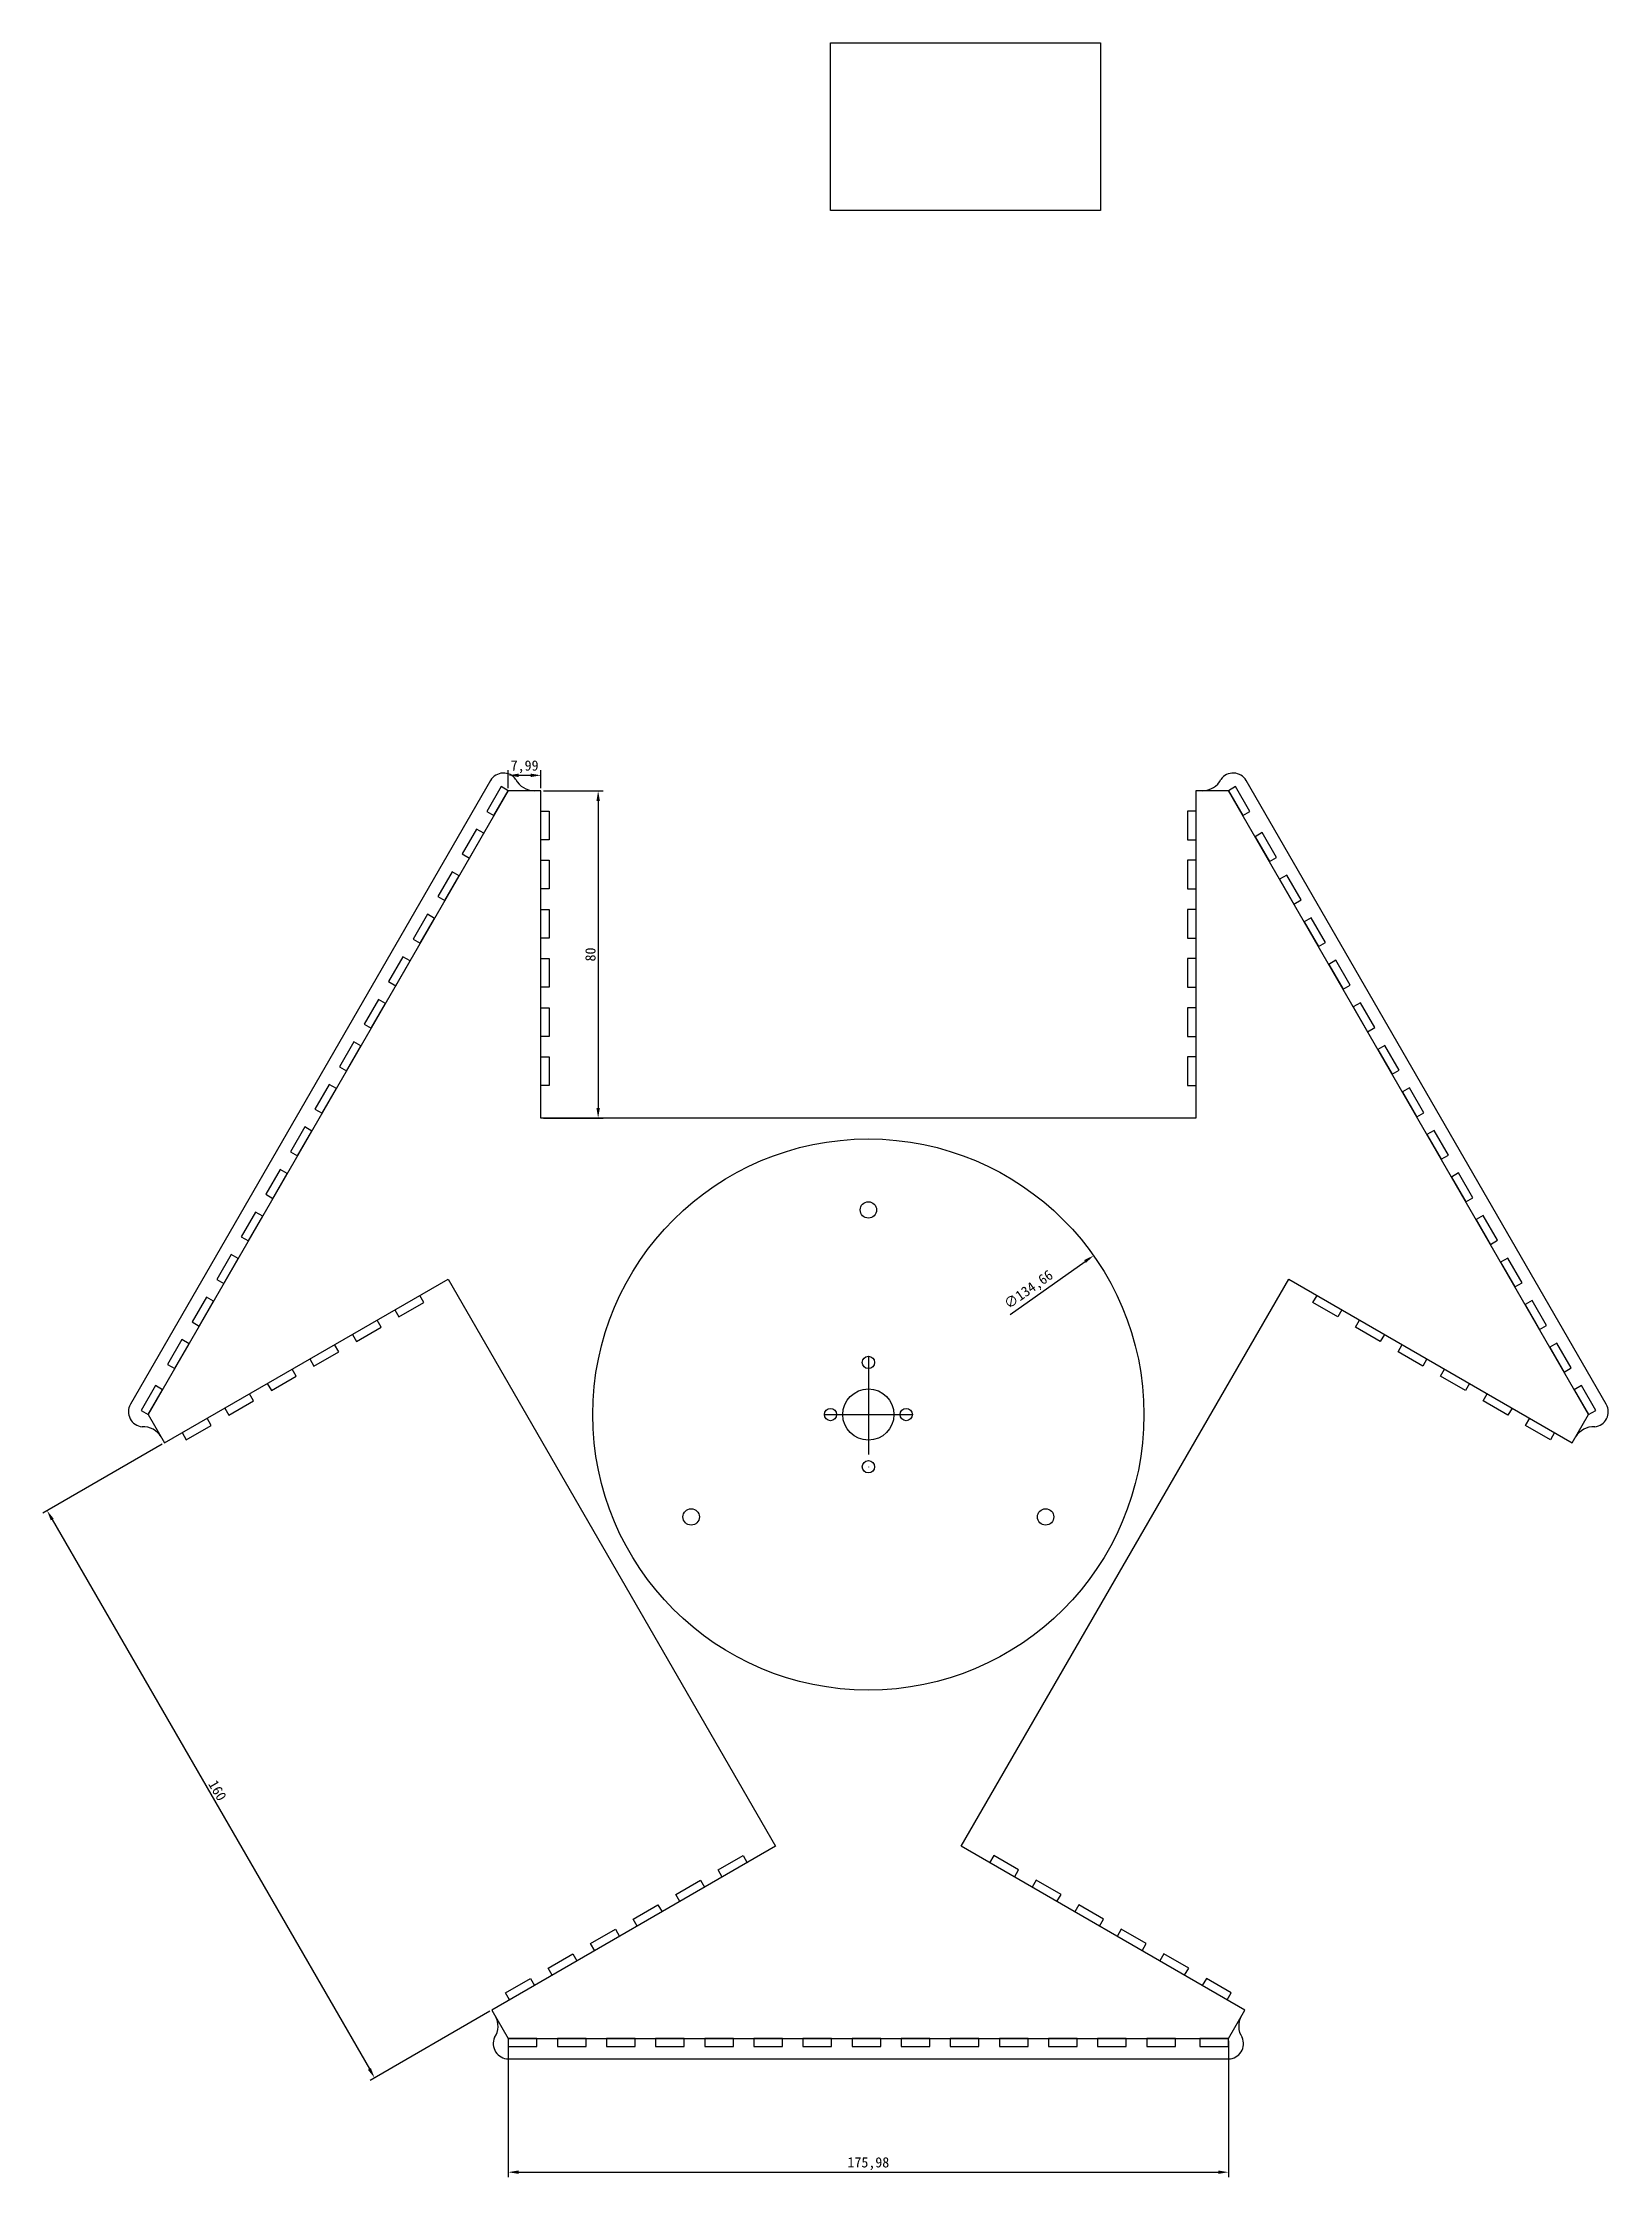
# Model space of a CAD drawing. Header units: millimetres. Extents: x 38 to 1497, y 26 to 1071.
# Drawn here: x 692 to 1075, y 549 to 1071 of the extents above; entities that cross this region are included whole.
import ezdxf

# ---------------------------------------------------------------- set-up
doc = ezdxf.new("R2010")
doc.units = ezdxf.units.MM
doc.linetypes.add('ACAD_ISO04W100', pattern=[30, 24, -3, 0, -3])
doc.layers.add('base_line', color=7, linetype='Continuous')
doc.layers.add('DIM', color=251, linetype='Continuous')
doc.layers.add('tooth', color=20, linetype='Continuous', plot=False)
doc.layers.add('xline', color=8, linetype='ACAD_ISO04W100', plot=False)
doc.styles.get("Standard").update_dxf_attribs({"font": ''})
doc.styles.get('Standard').set_extended_font_data('SimSun')
doc.dimstyles.new('ISO-25', dxfattribs={"dimtxt": 2.5, "dimasz": 2.5, "dimexe": 1.25, "dimexo": 0.625, "dimtad": 1, "dimtxsty": 'Standard', "dimcen": 2.5, "dimadec": 0, "dimazin": 0, "dimtfac": 1, "dimtmove": 0, "dimatfit": 3, "dimfxl": 1, "dimarcsym": 0})

msp = doc.modelspace()

# ---------------------------------------------------------------- blocks, each defined once
blk = doc.blocks.new('*D1')
at = {"layer": 'Defpoints', "color": 0, "transparency": 16777216}
for p in [(721.86, 728.46), (801.86, 589.89), (773.19, 573.33)]:
    blk.add_point(p, dxfattribs=at)
at = {"layer": 'DIM', "color": 0, "lineweight": -2, "transparency": 16777216}
for p, q in [((721.32, 728.14), (692.1, 711.27)), ((694.44, 709.73), (771.94, 575.5)), ((801.32, 589.58), (772.1, 572.71))]:
    blk.add_line(p, q, dxfattribs=at)
at = {"layer": 'DIM', "color": 0, "transparency": 16777216}
for points in [[(694.8, 709.94), (694.07, 709.53), (693.19, 711.9)], [(772.3, 575.71), (771.57, 575.29), (773.19, 573.33)]]:
    blk.add_solid(points, dxfattribs=at)
at = {"layer": 'DIM', "color": 0, "transparency": 16777216, "insert": (734.81, 643.55), "char_height": 2.5, "attachment_point": 5, "rotation": 300}
blk.add_mtext('160', dxfattribs=at)
blk = doc.blocks.new('*D9')
at = {"layer": 'Defpoints', "color": 0, "transparency": 16777216}
for p in [(948.84, 774.21), (838.84, 696.53)]:
    blk.add_point(p, dxfattribs=at)
at = {"layer": 'DIM', "color": 0, "lineweight": -2, "transparency": 16777216}
blk.add_line((928.51, 759.85), (946.8, 772.77), dxfattribs=at)
at = {"layer": 'DIM', "color": 0, "transparency": 16777216}
blk.add_solid([(946.56, 773.11), (947.04, 772.43), (948.84, 774.21)], dxfattribs=at)
at = {"layer": 'DIM', "color": 0, "transparency": 16777216, "insert": (933.12, 765.72), "char_height": 2.5, "attachment_point": 5, "rotation": 35.2298}
blk.add_mtext('∅134,66', dxfattribs=at)
blk = doc.blocks.new('*D11')
at = {"layer": 'Defpoints', "color": 0, "transparency": 16777216}
for p in [(805.86, 582.97), (981.83, 582.97), (981.83, 550.28)]:
    blk.add_point(p, dxfattribs=at)
at = {"layer": 'DIM', "color": 0, "lineweight": -2, "transparency": 16777216}
for p, q in [((805.86, 582.35), (805.86, 549.03)), ((981.83, 582.35), (981.83, 549.03)), ((808.36, 550.28), (979.33, 550.28))]:
    blk.add_line(p, q, dxfattribs=at)
at = {"layer": 'DIM', "color": 0, "transparency": 16777216}
for points in [[(808.36, 550.7), (808.36, 549.87), (805.86, 550.28)], [(979.33, 550.7), (979.33, 549.87), (981.83, 550.28)]]:
    blk.add_solid(points, dxfattribs=at)
at = {"layer": 'DIM', "color": 0, "transparency": 16777216, "insert": (893.84, 552.37), "char_height": 2.5, "attachment_point": 5}
blk.add_mtext('175,98', dxfattribs=at)
blk = doc.blocks.new('*D14')
at = {"layer": 'Defpoints', "color": 0, "transparency": 16777216}
for p in [(813.84, 887.77), (813.84, 807.77), (827.82, 807.77)]:
    blk.add_point(p, dxfattribs=at)
at = {"layer": 'DIM', "color": 0, "lineweight": -2, "transparency": 16777216}
for p, q in [((814.47, 887.77), (829.07, 887.77)), ((827.82, 885.27), (827.82, 810.27)), ((814.47, 807.77), (829.07, 807.77))]:
    blk.add_line(p, q, dxfattribs=at)
at = {"layer": 'DIM', "color": 0, "transparency": 16777216}
for points in [[(827.4, 885.27), (828.24, 885.27), (827.82, 887.77)], [(827.4, 810.27), (828.24, 810.27), (827.82, 807.77)]]:
    blk.add_solid(points, dxfattribs=at)
at = {"layer": 'DIM', "color": 0, "transparency": 16777216, "insert": (825.94, 847.77), "char_height": 2.5, "attachment_point": 5, "rotation": 90}
blk.add_mtext('80', dxfattribs=at)
blk = doc.blocks.new('*D15')
at = {"layer": 'Defpoints', "color": 0, "transparency": 16777216}
for p in [(805.86, 887.77), (813.84, 891.54), (813.84, 887.77)]:
    blk.add_point(p, dxfattribs=at)
at = {"layer": 'DIM', "color": 0, "lineweight": -2, "transparency": 16777216}
for p, q in [((805.86, 888.4), (805.86, 892.79)), ((813.84, 888.4), (813.84, 892.79)), ((808.36, 891.54), (811.34, 891.54))]:
    blk.add_line(p, q, dxfattribs=at)
at = {"layer": 'DIM', "color": 0, "transparency": 16777216}
for points in [[(808.36, 891.95), (808.36, 891.12), (805.86, 891.54)], [(811.34, 891.95), (811.34, 891.12), (813.84, 891.54)]]:
    blk.add_solid(points, dxfattribs=at)
at = {"layer": 'DIM', "color": 0, "transparency": 16777216, "insert": (809.85, 893.62), "char_height": 2.5, "attachment_point": 5}
blk.add_mtext('7,99', dxfattribs=at)

# ---------------------------------------------------------------- dimensions: what is measured, and where the dimension line sits
at = {"layer": 'DIM'}
for base, p1, p2, picture, middle in [((813.845, 891.535), (805.857, 887.774), (813.845, 887.774), '*D15', (809.851, 893.619)), ((981.833, 550.282), (805.857, 582.974), (981.833, 582.974), '*D11', (893.845, 552.365))]:
    dim = msp.add_linear_dim(base=base, p1=p1, p2=p2, dimstyle='ISO-25', dxfattribs=at)
    dim.commit()
    dim.dimension.update_dxf_attribs({"geometry": picture, "text_midpoint": middle})
dim = msp.add_linear_dim(base=(827.82, 807.774), p1=(813.845, 887.774), p2=(813.845, 807.774), angle=90, dimstyle='ISO-25', dxfattribs=at)
dim.commit()
dim.dimension.update_dxf_attribs({"geometry": '*D14', "text_midpoint": (825.945, 847.774)})
dim = msp.add_diameter_dim_2p(p1=(838.845, 696.533), p2=(948.845, 774.215), dimstyle='ISO-25', dxfattribs=at)
dim.commit()
dim.dimension.update_dxf_attribs({"geometry": '*D9', "text_midpoint": (934.352, 763.98), "dimtype": 163})
dim = msp.add_aligned_dim(p1=(721.862, 728.456), p2=(801.862, 589.892), distance=-33.114, dimstyle='ISO-25', dxfattribs=at)
dim.commit()
dim.dimension.update_dxf_attribs({"geometry": '*D1', "text_midpoint": (734.809, 643.554)})

# ---------------------------------------------------------------- linework, layer by layer
at = {"layer": 'base_line'}
for points in [[(805.857, 582.974), (981.833, 582.974), (985.827, 589.892), (916.545, 629.892), (996.545, 768.456), (1065.827, 728.456), (1069.821, 735.374), (981.833, 887.774), (973.845, 887.774), (973.845, 807.774), (813.845, 807.774), (813.845, 887.774), (805.857, 887.774), (717.868, 735.374), (721.862, 728.456), (791.145, 768.456), (871.145, 629.892), (801.862, 589.892)], [(1069.821, 735.374), (1071.553, 736.374), (1068.053, 742.436), (1066.321, 741.436)]]:
    msp.add_lwpolyline(points, close=True, dxfattribs=at)
for centre, radius in [((893.845, 785.374), 2), ((893.845, 748.124), 1.5), ((893.845, 735.374), 6.25), ((884.595, 735.374), 1.5), ((903.095, 735.374), 1.5), ((893.845, 722.624), 1.5), ((850.543, 710.374), 2), ((937.146, 710.374), 2)]:
    msp.add_circle(centre, radius, dxfattribs=at)
for centre, radius, start, end in [((1070.951, 736.049), 3.684, 275.44695, 29.69915), ((1070.986, 727.392), 5, 86.3878, 150)]:
    msp.add_arc(centre, radius, start, end, dxfattribs=at)
at = {"layer": 'DIM'}
msp.add_lwpolyline([(884.567, 1070.523), (950.567, 1070.523), (950.567, 1029.523), (884.567, 1029.523)], close=True, dxfattribs=at)
msp.add_circle((893.845, 735.374), 67.332, dxfattribs=at)
at = {"layer": 'tooth'}
for p, q in [((801.526, 890.274), (713.538, 737.874)), ((1074.151, 737.874), (986.163, 890.274)), ((813.845, 882.774), (815.845, 882.774)), ((815.845, 882.774), (815.845, 875.774)), ((973.845, 882.774), (971.845, 882.774)), ((971.845, 882.774), (971.845, 875.774)), ((815.845, 875.774), (813.845, 875.774)), ((971.845, 875.774), (973.845, 875.774)), ((813.845, 870.774), (815.845, 870.774)), ((815.845, 870.774), (815.845, 863.774)), ((973.845, 870.774), (971.845, 870.774)), ((971.845, 870.774), (971.845, 863.774)), ((815.845, 863.774), (813.845, 863.774)), ((971.845, 863.774), (973.845, 863.774)), ((813.845, 858.774), (815.845, 858.774)), ((815.845, 858.774), (815.845, 851.774)), ((973.845, 858.774), (971.845, 858.774)), ((971.845, 858.774), (971.845, 851.774)), ((815.845, 851.774), (813.845, 851.774)), ((971.845, 851.774), (973.845, 851.774)), ((813.845, 846.774), (815.845, 846.774)), ((815.845, 846.774), (815.845, 839.774)), ((973.845, 846.774), (971.845, 846.774)), ((971.845, 846.774), (971.845, 839.774)), ((815.845, 839.774), (813.845, 839.774)), ((971.845, 839.774), (973.845, 839.774)), ((813.845, 834.774), (815.845, 834.774)), ((815.845, 834.774), (815.845, 827.774)), ((973.845, 834.774), (971.845, 834.774)), ((971.845, 834.774), (971.845, 827.774)), ((815.845, 827.774), (813.845, 827.774)), ((971.845, 827.774), (973.845, 827.774)), ((813.845, 822.774), (815.845, 822.774)), ((815.845, 822.774), (815.845, 815.774)), ((973.845, 822.774), (971.845, 822.774)), ((971.845, 822.774), (971.845, 815.774)), ((815.845, 815.774), (813.845, 815.774)), ((971.845, 815.774), (973.845, 815.774)), ((779.154, 759.224), (785.216, 762.724)), ((785.216, 762.724), (784.216, 764.456)), ((1002.473, 762.724), (1003.473, 764.456)), ((1008.535, 759.224), (1002.473, 762.724)), ((768.762, 753.224), (774.824, 756.724)), ((774.824, 756.724), (773.824, 758.456)), ((778.154, 760.956), (779.154, 759.224)), ((1009.535, 760.956), (1008.535, 759.224)), ((1012.865, 756.724), (1013.865, 758.456)), ((1018.928, 753.224), (1012.865, 756.724)), ((764.432, 750.724), (763.432, 752.456)), ((767.762, 754.956), (768.762, 753.224)), ((1019.928, 754.956), (1018.928, 753.224)), ((1023.258, 750.724), (1024.258, 752.456)), ((754.039, 744.724), (753.039, 746.456)), ((757.37, 748.956), (758.37, 747.224)), ((758.37, 747.224), (764.432, 750.724)), ((1029.32, 747.224), (1023.258, 750.724)), ((1030.32, 748.956), (1029.32, 747.224)), ((1033.65, 744.724), (1034.65, 746.456)), ((746.977, 742.956), (747.977, 741.224)), ((747.977, 741.224), (754.039, 744.724)), ((1039.712, 741.224), (1033.65, 744.724)), ((1040.712, 742.956), (1039.712, 741.224)), ((736.585, 736.956), (737.585, 735.224)), ((737.585, 735.224), (743.647, 738.724)), ((743.647, 738.724), (742.647, 740.456)), ((1044.042, 738.724), (1045.042, 740.456)), ((1050.105, 735.224), (1044.042, 738.724)), ((1051.105, 736.956), (1050.105, 735.224)), ((726.193, 730.956), (727.193, 729.224)), ((727.193, 729.224), (733.255, 732.724)), ((733.255, 732.724), (732.255, 734.456)), ((1054.435, 732.724), (1055.435, 734.456)), ((1060.497, 729.224), (1054.435, 732.724)), ((1061.497, 730.956), (1060.497, 729.224)), ((857.154, 624.124), (863.216, 627.624)), ((863.216, 627.624), (864.216, 625.892)), ((924.473, 627.624), (923.473, 625.892)), ((930.535, 624.124), (924.473, 627.624)), ((846.762, 618.124), (852.824, 621.624)), ((852.824, 621.624), (853.824, 619.892)), ((858.154, 622.392), (857.154, 624.124)), ((929.535, 622.392), (930.535, 624.124)), ((934.865, 621.624), (933.865, 619.892)), ((940.928, 618.124), (934.865, 621.624)), ((836.37, 612.124), (842.432, 615.624)), ((842.432, 615.624), (843.432, 613.892)), ((847.762, 616.392), (846.762, 618.124)), ((939.928, 616.392), (940.928, 618.124)), ((945.258, 615.624), (944.258, 613.892)), ((951.32, 612.124), (945.258, 615.624)), ((837.37, 610.392), (836.37, 612.124)), ((950.32, 610.392), (951.32, 612.124)), ((825.977, 606.124), (832.039, 609.624)), ((826.977, 604.392), (825.977, 606.124)), ((832.039, 609.624), (833.039, 607.892)), ((955.65, 609.624), (954.65, 607.892)), ((961.712, 606.124), (955.65, 609.624)), ((960.712, 604.392), (961.712, 606.124)), ((815.585, 600.124), (821.647, 603.624)), ((816.585, 598.392), (815.585, 600.124)), ((821.647, 603.624), (822.647, 601.892)), ((966.042, 603.624), (965.042, 601.892)), ((972.105, 600.124), (966.042, 603.624)), ((971.105, 598.392), (972.105, 600.124)), ((805.193, 594.124), (811.255, 597.624)), ((811.255, 597.624), (812.255, 595.892)), ((976.435, 597.624), (975.435, 595.892)), ((982.497, 594.124), (976.435, 597.624)), ((806.193, 592.392), (805.193, 594.124)), ((981.497, 592.392), (982.497, 594.124)), ((805.857, 577.974), (981.833, 577.974))]:
    msp.add_line(p, q, dxfattribs=at)
for points in [[(805.857, 887.774), (804.125, 888.774), (800.625, 882.712), (802.357, 881.712)], [(987.065, 882.712), (983.565, 888.774), (981.833, 887.774), (985.333, 881.712)], [(799.857, 877.381), (798.125, 878.381), (794.625, 872.319), (796.357, 871.319)], [(991.821, 870.474), (993.553, 871.474), (990.053, 877.536), (988.321, 876.536)], [(793.857, 866.989), (792.125, 867.989), (788.625, 861.927), (790.357, 860.927)], [(999.553, 861.081), (996.053, 867.144), (994.321, 866.144), (997.821, 860.081)], [(786.125, 857.597), (782.625, 851.535), (784.357, 850.535), (787.857, 856.597)], [(1003.821, 849.689), (1005.553, 850.689), (1002.053, 856.751), (1000.321, 855.751)], [(781.857, 846.205), (780.125, 847.205), (776.625, 841.142), (778.357, 840.142)], [(1009.821, 839.297), (1011.553, 840.297), (1008.053, 846.359), (1006.321, 845.359)], [(775.857, 835.812), (774.125, 836.812), (770.625, 830.75), (772.357, 829.75)], [(1017.553, 829.905), (1014.053, 835.967), (1012.321, 834.967), (1015.821, 828.905)], [(768.125, 826.42), (764.625, 820.358), (766.357, 819.358), (769.857, 825.42)], [(1021.821, 818.512), (1023.553, 819.512), (1020.053, 825.574), (1018.321, 824.574)], [(763.857, 815.028), (762.125, 816.028), (758.625, 809.965), (760.357, 808.965)], [(1027.821, 808.12), (1029.553, 809.12), (1026.053, 815.182), (1024.321, 814.182)], [(757.857, 804.635), (756.125, 805.635), (752.625, 799.573), (754.357, 798.573)], [(1035.553, 798.728), (1032.053, 804.79), (1030.321, 803.79), (1033.821, 797.728)], [(750.125, 795.243), (746.625, 789.181), (748.357, 788.181), (751.857, 794.243)], [(1039.821, 787.335), (1041.553, 788.335), (1038.053, 794.397), (1036.321, 793.397)], [(745.857, 783.851), (744.125, 784.851), (740.625, 778.789), (742.357, 777.789)], [(1045.821, 776.943), (1047.553, 777.943), (1044.053, 784.005), (1042.321, 783.005)], [(739.857, 773.458), (738.125, 774.458), (734.625, 768.396), (736.357, 767.396)], [(1053.553, 767.551), (1050.053, 773.613), (1048.321, 772.613), (1051.821, 766.551)], [(732.125, 764.066), (728.625, 758.004), (730.357, 757.004), (733.857, 763.066)], [(1057.821, 756.158), (1059.553, 757.158), (1056.053, 763.221), (1054.321, 762.221)], [(727.857, 752.674), (726.125, 753.674), (722.625, 747.612), (724.357, 746.612)], [(1063.821, 745.766), (1065.553, 746.766), (1062.053, 752.828), (1060.321, 751.828)], [(719.636, 742.436), (716.136, 736.374), (717.868, 735.374), (721.368, 741.436)], [(805.857, 582.974), (805.857, 580.974), (812.857, 580.974), (812.857, 582.974)], [(817.857, 582.974), (817.857, 580.974), (824.857, 580.974), (824.857, 582.974)], [(829.857, 582.974), (829.857, 580.974), (836.857, 580.974), (836.857, 582.974)], [(841.857, 580.974), (848.857, 580.974), (848.857, 582.974), (841.857, 582.974)], [(853.857, 582.974), (853.857, 580.974), (860.857, 580.974), (860.857, 582.974)], [(865.857, 582.974), (865.857, 580.974), (872.857, 580.974), (872.857, 582.974)], [(877.857, 580.974), (884.857, 580.974), (884.857, 582.974), (877.857, 582.974)], [(889.857, 582.974), (889.857, 580.974), (896.857, 580.974), (896.857, 582.974)], [(901.857, 582.974), (901.857, 580.974), (908.857, 580.974), (908.857, 582.974)], [(913.857, 580.974), (920.857, 580.974), (920.857, 582.974), (913.857, 582.974)], [(925.857, 582.974), (925.857, 580.974), (932.857, 580.974), (932.857, 582.974)], [(937.857, 582.974), (937.857, 580.974), (944.857, 580.974), (944.857, 582.974)], [(949.857, 580.974), (956.857, 580.974), (956.857, 582.974), (949.857, 582.974)], [(961.857, 582.974), (961.857, 580.974), (968.857, 580.974), (968.857, 582.974)], [(974.833, 580.974), (981.833, 580.974), (981.833, 582.974), (974.833, 582.974)]]:
    msp.add_lwpolyline(points, close=True, dxfattribs=at)
for centre, radius, start, end in [((804.707, 888.415), 3.684, 35.44695, 149.69915), ((982.983, 888.415), 3.684, 30.30085, 144.55305), ((812.187, 892.774), 5, 206.3878, 270), ((975.503, 892.774), 5, 270, 333.6122), ((716.738, 736.049), 3.684, 150.30085, 264.55305), ((716.703, 727.392), 5, 30, 93.6122), ((798.361, 585.956), 5, 326.3878, 30), ((989.328, 585.956), 5, 150, 213.6122), ((805.876, 581.657), 3.684, 155.44695, 269.69915), ((981.814, 581.657), 3.684, 270.30085, 24.55305)]:
    msp.add_arc(centre, radius, start, end, dxfattribs=at)
at = {"layer": 'xline'}
for p, q in [((893.845, 749.624), (893.845, 721.124)), ((883.095, 735.374), (904.595, 735.374))]:
    msp.add_line(p, q, dxfattribs=at)

msp.set_redraw_order([(e.dxf.handle, doc.entitydb.next_handle()) for e in msp.query("TEXT MTEXT ATTDEF DIMENSION ARC_DIMENSION")])  # texts and dimensions are drawn at this point

doc.saveas('drawing.dxf')
